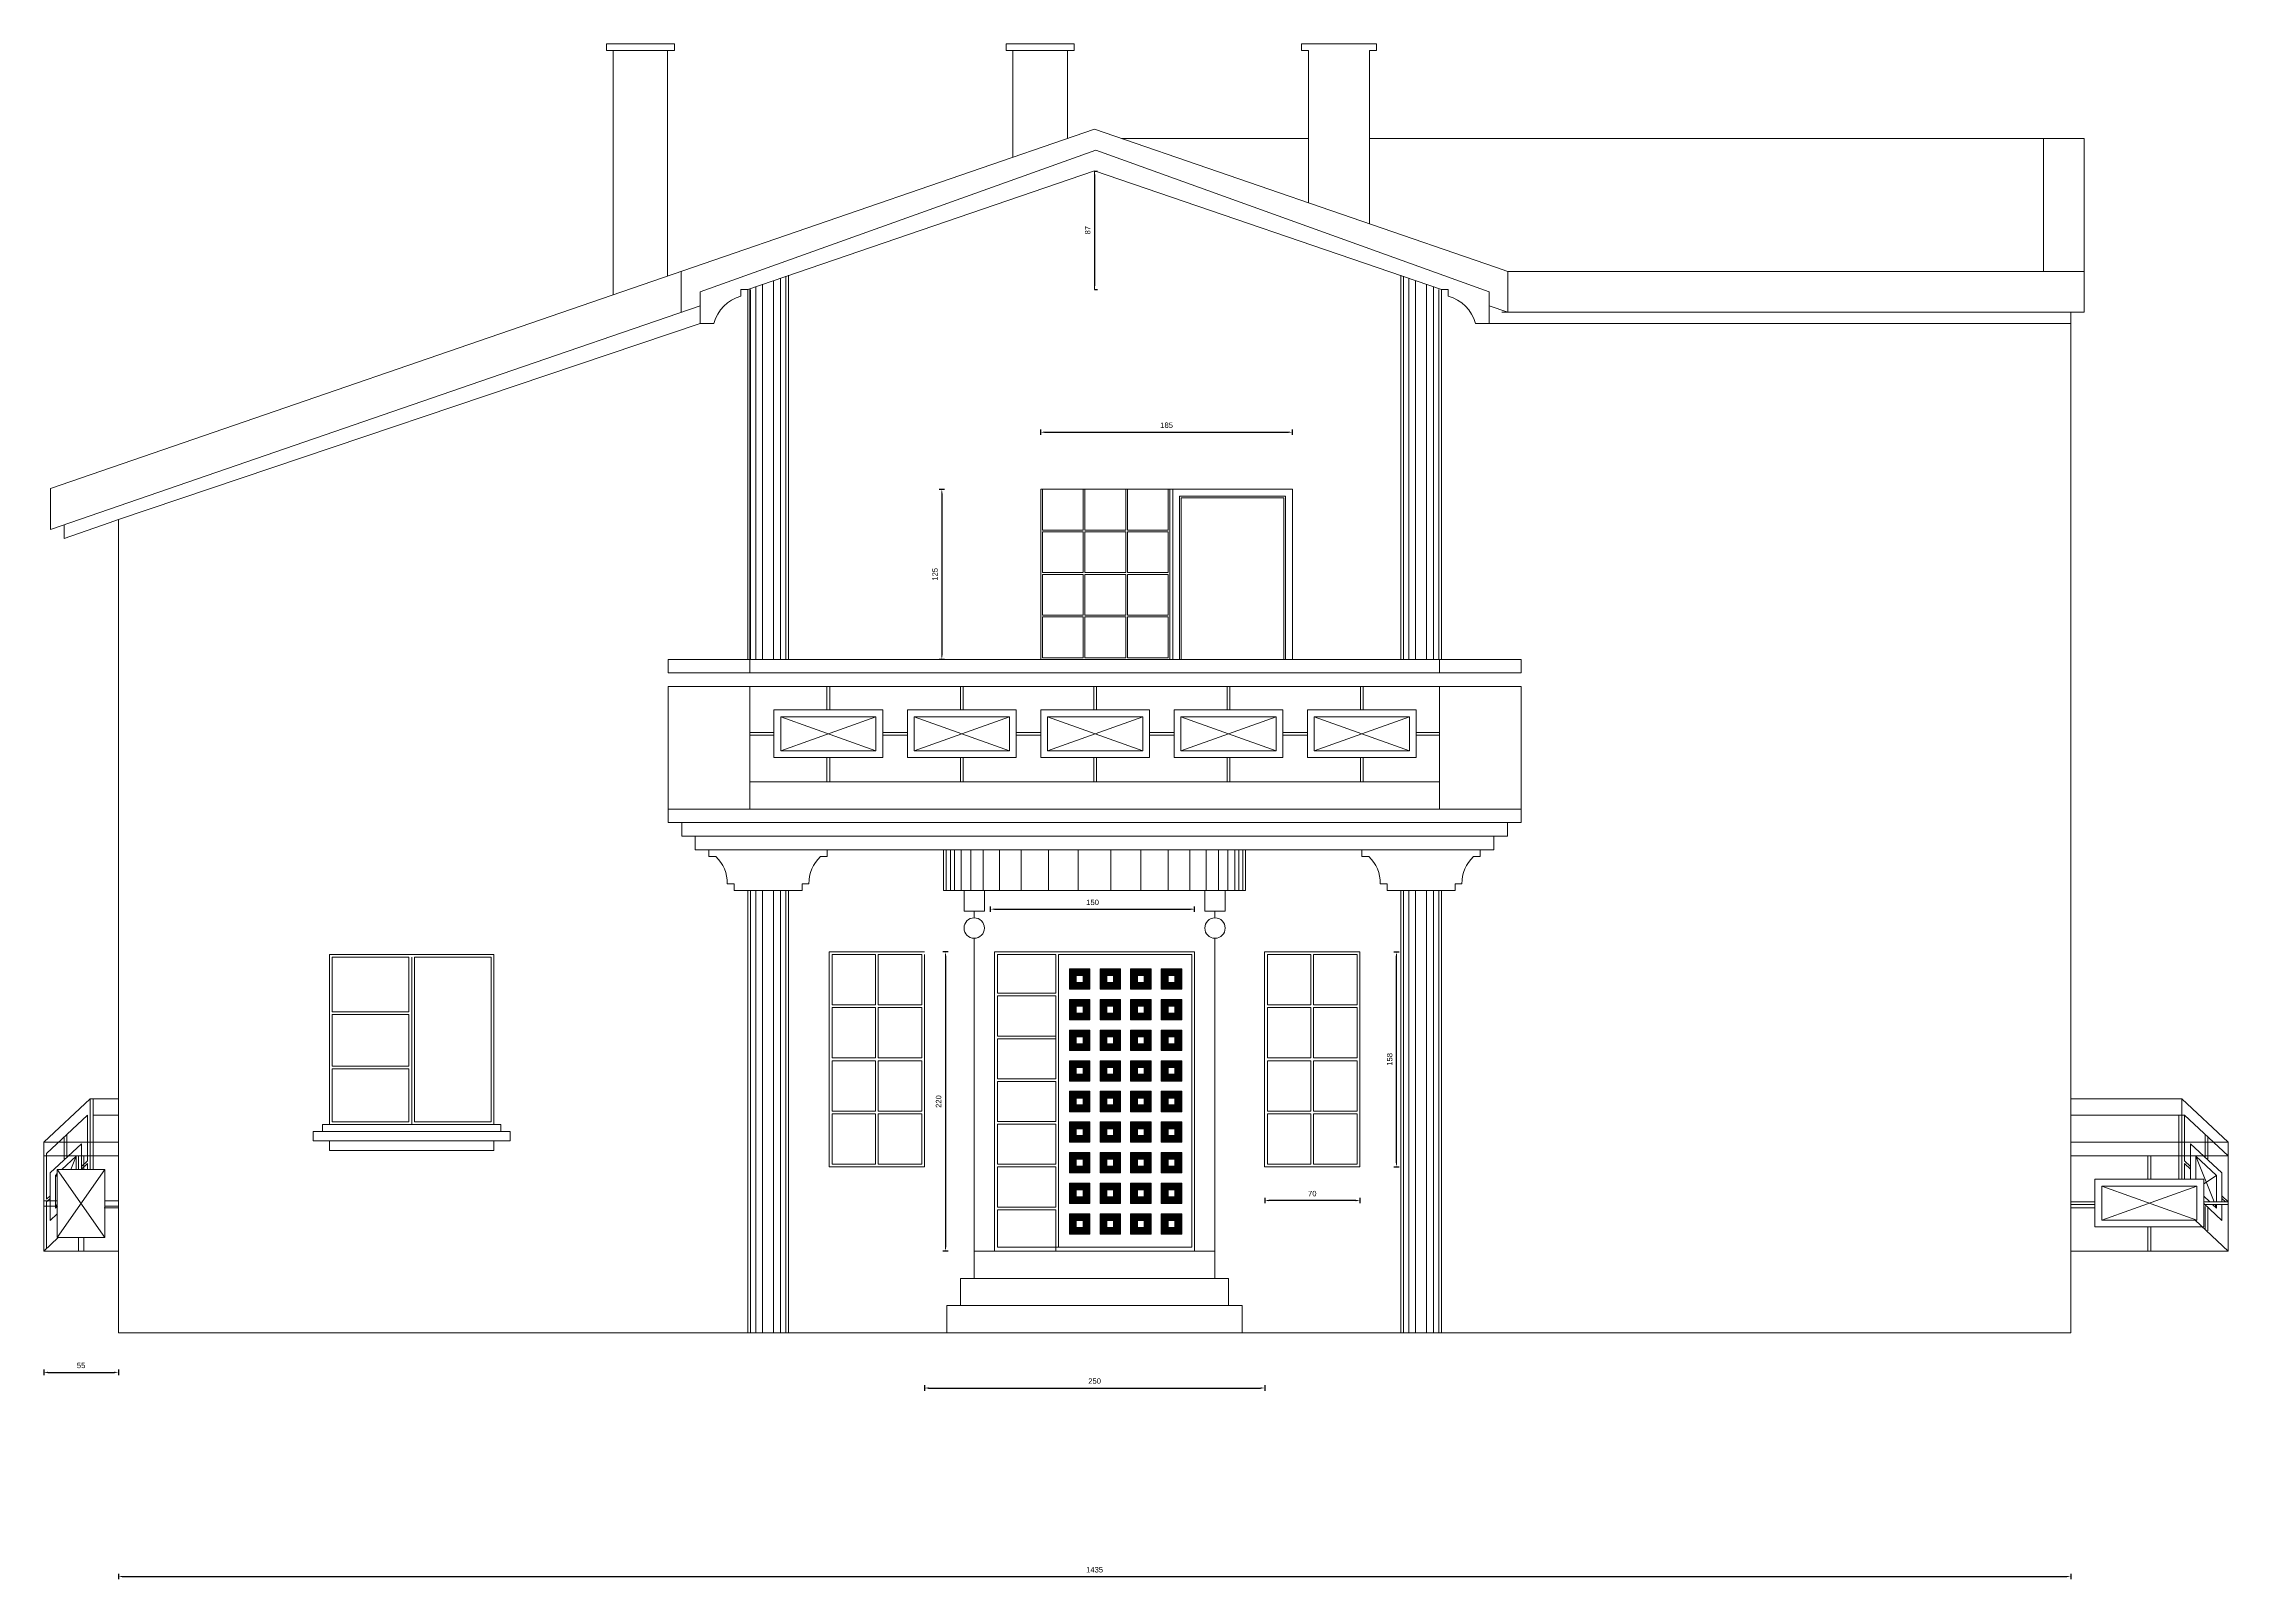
# Model space of a CAD drawing. Header units: millimetres. Extents: x 2100 to 32787, y 24082 to 35493.
# Drawn here: x 8966 to 10572, y 24370 to 25499 of the extents above; entities that cross this region are included whole.
import ezdxf

# ---------------------------------------------------------------- set-up
doc = ezdxf.new("R2010")
doc.units = ezdxf.units.MM
doc.linetypes.add('HIDDEN2', pattern=[4.7625, 3.175, -1.5875])
doc.layers.get('Defpoints').update_dxf_attribs({"color": 231, "linetype": 'HIDDEN2'})
doc.layers.add('TARAMA', color=130, linetype='Continuous')
doc.layers.add('ÖLÇÜ', color=181, linetype='Continuous')
doc.styles.get("Standard").update_dxf_attribs({"font": 'arial.ttf'})
doc.dimstyles.new('ISO-25', dxfattribs={"dimtxt": 4, "dimasz": 3, "dimexe": 2, "dimexo": 0.625, "dimgap": 3, "dimtad": 1, "dimtxsty": 'Standard', "dimcen": 2.5, "dimadec": 0, "dimazin": 0, "dimtfac": 1, "dimtix": 1, "dimtmove": 0, "dimatfit": 0, "dimfxl": 2, "dimfxlon": 1, "dimarcsym": 0})

# ---------------------------------------------------------------- blocks, each defined once
blk = doc.blocks.new('*D2634')
at = {"layer": 'Defpoints', "color": 0, "lineweight": 70, "ltscale": 0.25, "transparency": 16777216}
for p in [(9812, 24862.5), (9662, 24831.1), (9812, 24831.1)]:
    blk.add_point(p, dxfattribs=at)
at = {"layer": 'ÖLÇÜ', "color": 0, "lineweight": -2, "ltscale": 0.25, "transparency": 16777216}
for p, q in [((9662, 24860.5), (9662, 24864.5)), ((9665, 24862.5), (9809, 24862.5)), ((9812, 24860.5), (9812, 24864.5))]:
    blk.add_line(p, q, dxfattribs=at)
at = {"layer": 'ÖLÇÜ', "color": 0, "lineweight": 70, "ltscale": 0.25, "transparency": 16777216}
for points in [[(9665, 24863), (9665, 24862), (9662, 24862.5)], [(9809, 24863), (9809, 24862), (9812, 24862.5)]]:
    blk.add_solid(points, dxfattribs=at)
at = {"layer": 'ÖLÇÜ', "color": 0, "lineweight": 5, "ltscale": 0.25, "transparency": 16777216, "insert": (9737, 24867.5), "char_height": 4, "attachment_point": 5}
blk.add_mtext('150', dxfattribs=at)
blk = doc.blocks.new('*D2635')
at = {"layer": 'Defpoints', "color": 0, "lineweight": 70, "ltscale": 0.25, "transparency": 16777216}
for p in [(9662, 24831.1), (9628.9, 24611.1), (9665, 24611.1)]:
    blk.add_point(p, dxfattribs=at)
at = {"layer": 'ÖLÇÜ', "color": 0, "lineweight": -2, "ltscale": 0.25, "transparency": 16777216}
for p, q in [((9630.9, 24831.1), (9626.9, 24831.1)), ((9628.9, 24828.1), (9628.9, 24614.1)), ((9630.9, 24611.1), (9626.9, 24611.1))]:
    blk.add_line(p, q, dxfattribs=at)
at = {"layer": 'ÖLÇÜ', "color": 0, "lineweight": 70, "ltscale": 0.25, "transparency": 16777216}
for points in [[(9628.4, 24828.1), (9629.4, 24828.1), (9628.9, 24831.1)], [(9628.4, 24614.1), (9629.4, 24614.1), (9628.9, 24611.1)]]:
    blk.add_solid(points, dxfattribs=at)
at = {"layer": 'ÖLÇÜ', "color": 0, "lineweight": 5, "ltscale": 0.25, "transparency": 16777216, "insert": (9623.8, 24721.1), "char_height": 4, "attachment_point": 5, "rotation": 90}
blk.add_mtext('220', dxfattribs=at)
blk = doc.blocks.new('*U2608')
at = {"lineweight": 5, "ltscale": 0.25}
for points in [[(-7.5, -7.5), (7.5, -7.5), (7.5, 7.5), (-7.5, 7.5)], [(-2.5, -2.5), (2.5, -2.5), (2.5, 2.5), (-2.5, 2.5)]]:
    blk.add_lwpolyline(points, close=True, dxfattribs=at)
blk = doc.blocks.new('*U2610')
at = {"color": 0, "linetype": 'ByBlock', "lineweight": -2, "transparency": 16777216}
for p in [(0, 180), (22.5, 180), (45, 180), (67.5, 180), (0, 157.5), (22.5, 157.5), (45, 157.5), (67.5, 157.5), (0, 135), (22.5, 135), (45, 135), (67.5, 135), (0, 112.5), (22.5, 112.5), (45, 112.5), (67.5, 112.5), (0, 90), (22.5, 90), (45, 90), (67.5, 90), (0, 67.5), (22.5, 67.5), (45, 67.5), (67.5, 67.5), (0, 45), (22.5, 45), (45, 45), (67.5, 45), (0, 22.5), (22.5, 22.5), (45, 22.5), (67.5, 22.5), (0, 0), (22.5, 0), (45, 0), (67.5, 0)]:
    blk.add_blockref('*U2608', p, dxfattribs=at)
blk = doc.blocks.new('*U2611')
at = {"lineweight": 5, "ltscale": 0.25}
blk.add_lwpolyline([(-16, -18.5), (16, -18.5), (16, 18.5), (-16, 18.5)], close=True, dxfattribs=at)
blk = doc.blocks.new('*U2612')
at = {"color": 0, "linetype": 'ByBlock', "lineweight": -2, "transparency": 16777216}
for p in [(0, 117), (34, 117), (0, 78), (34, 78), (0, 39), (34, 39), (0, 0), (34, 0)]:
    blk.add_blockref('*U2611', p, dxfattribs=at)
blk = doc.blocks.new('*D2639')
at = {"layer": 'Defpoints', "color": 0, "lineweight": 70, "ltscale": 0.25, "transparency": 16777216}
for p in [(9933.5, 24831.1), (9960.4, 24831.1), (9933.5, 24673.1)]:
    blk.add_point(p, dxfattribs=at)
at = {"layer": 'ÖLÇÜ', "color": 0, "lineweight": -2, "ltscale": 0.25, "transparency": 16777216}
for p, q in [((9958.4, 24831.1), (9962.4, 24831.1)), ((9960.4, 24676.1), (9960.4, 24828.1)), ((9958.4, 24673.1), (9962.4, 24673.1))]:
    blk.add_line(p, q, dxfattribs=at)
at = {"layer": 'ÖLÇÜ', "color": 0, "lineweight": 70, "ltscale": 0.25, "transparency": 16777216}
for points in [[(9959.9, 24828.1), (9960.9, 24828.1), (9960.4, 24831.1)], [(9959.9, 24676.1), (9960.9, 24676.1), (9960.4, 24673.1)]]:
    blk.add_solid(points, dxfattribs=at)
at = {"layer": 'ÖLÇÜ', "color": 0, "lineweight": 5, "ltscale": 0.25, "transparency": 16777216, "insert": (9955.4, 24752.1), "char_height": 4, "attachment_point": 5, "rotation": 90}
blk.add_mtext('158', dxfattribs=at)
blk = doc.blocks.new('*D2640')
at = {"layer": 'Defpoints', "color": 0, "lineweight": 70, "ltscale": 0.25, "transparency": 16777216}
for p in [(9863.5, 24673.1), (9933.5, 24673.1), (9863.5, 24648.3)]:
    blk.add_point(p, dxfattribs=at)
at = {"layer": 'ÖLÇÜ', "color": 0, "lineweight": -2, "ltscale": 0.25, "transparency": 16777216}
for p, q in [((9863.5, 24650.3), (9863.5, 24646.3)), ((9933.5, 24650.3), (9933.5, 24646.3)), ((9930.5, 24648.3), (9866.5, 24648.3))]:
    blk.add_line(p, q, dxfattribs=at)
at = {"layer": 'ÖLÇÜ', "color": 0, "lineweight": 70, "ltscale": 0.25, "transparency": 16777216}
for points in [[(9866.5, 24648.8), (9866.5, 24647.8), (9863.5, 24648.3)], [(9930.5, 24648.8), (9930.5, 24647.8), (9933.5, 24648.3)]]:
    blk.add_solid(points, dxfattribs=at)
at = {"layer": 'ÖLÇÜ', "color": 0, "lineweight": 5, "ltscale": 0.25, "transparency": 16777216, "insert": (9898.5, 24653.4), "char_height": 4, "attachment_point": 5}
blk.add_mtext('70', dxfattribs=at)
blk = doc.blocks.new('*U2613')
at = {"lineweight": 5, "ltscale": 0.25}
blk.add_lwpolyline([(-16, -18.5), (16, -18.5), (16, 18.5), (-16, 18.5)], close=True, dxfattribs=at)
blk = doc.blocks.new('*U2614')
at = {"color": 0, "linetype": 'ByBlock', "lineweight": -2, "transparency": 16777216}
for p in [(0, 117), (34, 117), (0, 78), (34, 78), (0, 39), (34, 39), (0, 0), (34, 0)]:
    blk.add_blockref('*U2613', p, dxfattribs=at)
blk = doc.blocks.new('*D2641')
at = {"layer": 'Defpoints', "color": 0, "lineweight": 70, "ltscale": 0.25, "transparency": 16777216}
for p in [(9613.5, 24673.1), (9863.5, 24673.1), (9863.5, 24510.5)]:
    blk.add_point(p, dxfattribs=at)
at = {"layer": 'ÖLÇÜ', "color": 0, "lineweight": -2, "ltscale": 0.25, "transparency": 16777216}
for p, q in [((9613.5, 24512.5), (9613.5, 24508.5)), ((9616.5, 24510.5), (9860.5, 24510.5)), ((9863.5, 24512.5), (9863.5, 24508.5))]:
    blk.add_line(p, q, dxfattribs=at)
at = {"layer": 'ÖLÇÜ', "color": 0, "lineweight": 70, "ltscale": 0.25, "transparency": 16777216}
for points in [[(9616.5, 24511), (9616.5, 24510), (9613.5, 24510.5)], [(9860.5, 24511), (9860.5, 24510), (9863.5, 24510.5)]]:
    blk.add_solid(points, dxfattribs=at)
at = {"layer": 'ÖLÇÜ', "color": 0, "lineweight": 5, "ltscale": 0.25, "transparency": 16777216, "insert": (9738.5, 24515.6), "char_height": 4, "attachment_point": 5}
blk.add_mtext('250', dxfattribs=at)
blk = doc.blocks.new('*U2615')
at = {"lineweight": 5, "ltscale": 0.25}
for p, q in [((7.9, 17.8), (7.9, 35)), ((9.9, 17.8), (9.9, 35)), ((-31.1, 1.3), (-48.9, 1.3)), ((-26.1, 12.8), (43.9, -12.2)), ((43.9, 12.8), (-26.1, -12.2)), ((-31.1, -0.7), (-48.9, -0.7)), ((7.9, -17.2), (7.9, -35)), ((9.9, -17.2), (9.9, -35))]:
    blk.add_line(p, q, dxfattribs=at)
for points in [[(-31.1, -17.2), (48.9, -17.2), (48.9, 17.8), (-31.1, 17.8)], [(-26.1, -12.2), (43.9, -12.2), (43.9, 12.8), (-26.1, 12.8)]]:
    blk.add_lwpolyline(points, close=True, dxfattribs=at)
blk = doc.blocks.new('*U2616')
at = {"color": 0, "linetype": 'ByBlock', "lineweight": -2, "transparency": 16777216}
for p in [(0, 0), (98.1, 0), (196.1, 0), (294.2, 0), (392.2, 0)]:
    blk.add_blockref('*U2615', p, dxfattribs=at)
blk = doc.blocks.new('*D2636')
at = {"layer": 'Defpoints', "color": 0, "lineweight": 70, "ltscale": 0.25, "transparency": 16777216}
for p in [(9883.9, 25213.1), (9698.9, 25171.1), (9883.9, 25171.1)]:
    blk.add_point(p, dxfattribs=at)
at = {"layer": 'ÖLÇÜ', "color": 0, "lineweight": -2, "ltscale": 0.25, "transparency": 16777216}
for p, q in [((9698.9, 25211.1), (9698.9, 25215.1)), ((9701.9, 25213.1), (9880.9, 25213.1)), ((9883.9, 25211.1), (9883.9, 25215.1))]:
    blk.add_line(p, q, dxfattribs=at)
at = {"layer": 'ÖLÇÜ', "color": 0, "lineweight": 70, "ltscale": 0.25, "transparency": 16777216}
for points in [[(9701.9, 25213.6), (9701.9, 25212.6), (9698.9, 25213.1)], [(9880.9, 25213.6), (9880.9, 25212.6), (9883.9, 25213.1)]]:
    blk.add_solid(points, dxfattribs=at)
at = {"layer": 'ÖLÇÜ', "color": 0, "lineweight": 5, "ltscale": 0.25, "transparency": 16777216, "insert": (9791.4, 25218.2), "char_height": 4, "attachment_point": 5}
blk.add_mtext('185', dxfattribs=at)
blk = doc.blocks.new('*D2637')
at = {"layer": 'Defpoints', "color": 0, "lineweight": 70, "ltscale": 0.25, "transparency": 16777216}
for p in [(9698.9, 25171.1), (9626.2, 25046.1), (9698.9, 25046.1)]:
    blk.add_point(p, dxfattribs=at)
at = {"layer": 'ÖLÇÜ', "color": 0, "lineweight": -2, "ltscale": 0.25, "transparency": 16777216}
for p, q in [((9628.2, 25171.1), (9624.2, 25171.1)), ((9626.2, 25168.1), (9626.2, 25049.1)), ((9628.2, 25046.1), (9624.2, 25046.1))]:
    blk.add_line(p, q, dxfattribs=at)
at = {"layer": 'ÖLÇÜ', "color": 0, "lineweight": 70, "ltscale": 0.25, "transparency": 16777216}
for points in [[(9625.7, 25168.1), (9626.7, 25168.1), (9626.2, 25171.1)], [(9625.7, 25049.1), (9626.7, 25049.1), (9626.2, 25046.1)]]:
    blk.add_solid(points, dxfattribs=at)
at = {"layer": 'ÖLÇÜ', "color": 0, "lineweight": 5, "ltscale": 0.25, "transparency": 16777216, "insert": (9621.2, 25108.6), "char_height": 4, "attachment_point": 5, "rotation": 90}
blk.add_mtext('125', dxfattribs=at)
blk = doc.blocks.new('*U2617')
at = {"lineweight": 5, "ltscale": 0.25}
blk.add_lwpolyline([(-15, -15), (15, -15), (15, 15), (-15, 15)], close=True, dxfattribs=at)
blk = doc.blocks.new('*U2618')
at = {"color": 0, "linetype": 'ByBlock', "lineweight": -2, "transparency": 16777216}
for p in [(0, 93.75), (31.25, 93.75), (62.5, 93.75), (0, 62.5), (31.25, 62.5), (62.5, 62.5), (0, 31.25), (31.25, 31.25), (62.5, 31.25), (0, 0), (31.25, 0), (62.5, 0)]:
    blk.add_blockref('*U2617', p, dxfattribs=at)
blk = doc.blocks.new('*D2638')
at = {"layer": 'Defpoints', "color": 0, "lineweight": 70, "ltscale": 0.25, "transparency": 16777216}
for p in [(9738.5, 25405.1), (9738.5, 25318.1), (9738.5, 25318.1)]:
    blk.add_point(p, dxfattribs=at)
at = {"layer": 'ÖLÇÜ', "color": 0, "lineweight": -2, "ltscale": 0.25, "transparency": 16777216}
for p, q in [((9738.5, 25405.1), (9740.5, 25405.1)), ((9738.5, 25402.1), (9738.5, 25321.1)), ((9738.5, 25318.1), (9740.5, 25318.1))]:
    blk.add_line(p, q, dxfattribs=at)
at = {"layer": 'ÖLÇÜ', "color": 0, "lineweight": 70, "ltscale": 0.25, "transparency": 16777216}
for points in [[(9738, 25402.1), (9739, 25402.1), (9738.5, 25405.1)], [(9738, 25321.1), (9739, 25321.1), (9738.5, 25318.1)]]:
    blk.add_solid(points, dxfattribs=at)
at = {"layer": 'ÖLÇÜ', "color": 0, "lineweight": 5, "ltscale": 0.25, "transparency": 16777216, "insert": (9733.4, 25361.6), "char_height": 4, "attachment_point": 5, "rotation": 90}
blk.add_mtext('87', dxfattribs=at)
blk = doc.blocks.new('*D2621')
at = {"layer": 'Defpoints', "color": 0, "lineweight": 70, "ltscale": 0.25, "transparency": 16777216}
for p in [(8966, 24611.1), (9021, 24611.1), (9021, 24522)]:
    blk.add_point(p, dxfattribs=at)
at = {"layer": 'ÖLÇÜ', "color": 0, "lineweight": -2, "ltscale": 0.25, "transparency": 16777216}
for p, q in [((8966, 24524), (8966, 24520)), ((8969, 24522), (9018, 24522)), ((9021, 24524), (9021, 24520))]:
    blk.add_line(p, q, dxfattribs=at)
at = {"layer": 'ÖLÇÜ', "color": 0, "lineweight": 70, "ltscale": 0.25, "transparency": 16777216}
for points in [[(8969, 24522.5), (8969, 24521.5), (8966, 24522)], [(9018, 24522.5), (9018, 24521.5), (9021, 24522)]]:
    blk.add_solid(points, dxfattribs=at)
at = {"layer": 'ÖLÇÜ', "color": 0, "lineweight": 5, "ltscale": 0.25, "transparency": 16777216, "insert": (8993.5, 24527.1), "char_height": 4, "attachment_point": 5}
blk.add_mtext('55', dxfattribs=at)
blk = doc.blocks.new('*D2622')
at = {"layer": 'Defpoints', "color": 0, "lineweight": 70, "ltscale": 0.25, "transparency": 16777216}
for p in [(9021, 24551.1), (10456, 24551.1), (10456, 24371.9)]:
    blk.add_point(p, dxfattribs=at)
at = {"layer": 'ÖLÇÜ', "color": 0, "lineweight": -2, "ltscale": 0.25, "transparency": 16777216}
for p, q in [((9021, 24373.9), (9021, 24369.9)), ((9024, 24371.9), (10453, 24371.9)), ((10456, 24373.9), (10456, 24369.9))]:
    blk.add_line(p, q, dxfattribs=at)
at = {"layer": 'ÖLÇÜ', "color": 0, "lineweight": 70, "ltscale": 0.25, "transparency": 16777216}
for points in [[(9024, 24372.4), (9024, 24371.4), (9021, 24371.9)], [(10453, 24372.4), (10453, 24371.4), (10456, 24371.9)]]:
    blk.add_solid(points, dxfattribs=at)
at = {"layer": 'ÖLÇÜ', "color": 0, "lineweight": 5, "ltscale": 0.25, "transparency": 16777216, "insert": (9738.5, 24376.9), "char_height": 4, "attachment_point": 5}
blk.add_mtext('1435', dxfattribs=at)

msp = doc.modelspace()

# ---------------------------------------------------------------- hatches: boundary and pattern name
at = {"lineweight": 5, "ltscale": 0.25, "transparency": 33554687}
h = msp.add_hatch(color=0, dxfattribs=at)
h.dxf.hatch_style = 1
h.paths.add_polyline_path([(9779.986, 24818.618), (9764.986, 24818.618), (9764.986, 24803.618), (9779.986, 24803.618)])
h.paths.add_polyline_path([(9769.986, 24808.618), (9769.986, 24813.618), (9774.986, 24813.618), (9774.986, 24808.618)], flags=16)
h = msp.add_hatch(color=0, dxfattribs=at)
h.dxf.hatch_style = 1
h.paths.add_polyline_path([(9802.486, 24818.618), (9787.486, 24818.618), (9787.486, 24803.618), (9802.486, 24803.618)])
h.paths.add_polyline_path([(9792.486, 24808.618), (9792.486, 24813.618), (9797.486, 24813.618), (9797.486, 24808.618)], flags=16)
h = msp.add_hatch(color=0, dxfattribs=at)
h.dxf.hatch_style = 1
h.paths.add_polyline_path([(9734.986, 24796.118), (9719.986, 24796.118), (9719.986, 24781.118), (9734.986, 24781.118)])
h.paths.add_polyline_path([(9729.986, 24786.118), (9724.986, 24786.118), (9724.986, 24791.118), (9729.986, 24791.118)], flags=16)
h = msp.add_hatch(color=0, dxfattribs=at)
h.dxf.hatch_style = 1
h.paths.add_polyline_path([(9757.486, 24796.118), (9742.486, 24796.118), (9742.486, 24781.118), (9757.486, 24781.118)])
h.paths.add_polyline_path([(9747.486, 24786.118), (9747.486, 24791.118), (9752.486, 24791.118), (9752.486, 24786.118)], flags=16)
h = msp.add_hatch(color=0, dxfattribs=at)
h.dxf.hatch_style = 1
h.paths.add_polyline_path([(9779.986, 24796.118), (9764.986, 24796.118), (9764.986, 24781.118), (9779.986, 24781.118)])
h.paths.add_polyline_path([(9769.986, 24786.118), (9769.986, 24791.118), (9774.986, 24791.118), (9774.986, 24786.118)], flags=16)
h = msp.add_hatch(color=0, dxfattribs=at)
h.dxf.hatch_style = 1
h.paths.add_polyline_path([(9802.486, 24796.118), (9787.486, 24796.118), (9787.486, 24781.118), (9802.486, 24781.118)])
h.paths.add_polyline_path([(9792.486, 24786.118), (9792.486, 24791.118), (9797.486, 24791.118), (9797.486, 24786.118)], flags=16)
h = msp.add_hatch(color=0, dxfattribs=at)
h.dxf.hatch_style = 1
h.paths.add_polyline_path([(9734.986, 24773.618), (9719.986, 24773.618), (9719.986, 24758.618), (9734.986, 24758.618)])
h.paths.add_polyline_path([(9729.986, 24763.618), (9724.986, 24763.618), (9724.986, 24768.618), (9729.986, 24768.618)], flags=16)
h = msp.add_hatch(color=0, dxfattribs=at)
h.dxf.hatch_style = 1
h.paths.add_polyline_path([(9757.486, 24773.618), (9742.486, 24773.618), (9742.486, 24758.618), (9757.486, 24758.618)])
h.paths.add_polyline_path([(9747.486, 24763.618), (9747.486, 24768.618), (9752.486, 24768.618), (9752.486, 24763.618)], flags=16)
h = msp.add_hatch(color=0, dxfattribs=at)
h.dxf.hatch_style = 1
h.paths.add_polyline_path([(9779.986, 24773.618), (9764.986, 24773.618), (9764.986, 24758.618), (9779.986, 24758.618)])
h.paths.add_polyline_path([(9774.986, 24763.618), (9769.986, 24763.618), (9769.986, 24768.618), (9774.986, 24768.618)], flags=16)
h = msp.add_hatch(color=0, dxfattribs=at)
h.dxf.hatch_style = 1
h.paths.add_polyline_path([(9802.486, 24773.618), (9787.486, 24773.618), (9787.486, 24758.618), (9802.486, 24758.618)])
h.paths.add_polyline_path([(9792.486, 24763.618), (9792.486, 24768.618), (9797.486, 24768.618), (9797.486, 24763.618)], flags=16)
h = msp.add_hatch(color=0, dxfattribs=at)
h.dxf.hatch_style = 1
h.paths.add_polyline_path([(9734.986, 24751.118), (9719.986, 24751.118), (9719.986, 24736.118), (9734.986, 24736.118)])
h.paths.add_polyline_path([(9729.986, 24741.118), (9724.986, 24741.118), (9724.986, 24746.118), (9729.986, 24746.118)], flags=16)
h = msp.add_hatch(color=0, dxfattribs=at)
h.dxf.hatch_style = 1
h.paths.add_polyline_path([(9757.486, 24751.118), (9742.486, 24751.118), (9742.486, 24736.118), (9757.486, 24736.118)])
h.paths.add_polyline_path([(9747.486, 24741.118), (9747.486, 24746.118), (9752.486, 24746.118), (9752.486, 24741.118)], flags=16)
h = msp.add_hatch(color=0, dxfattribs=at)
h.dxf.hatch_style = 1
h.paths.add_polyline_path([(9779.986, 24751.118), (9764.986, 24751.118), (9764.986, 24736.118), (9779.986, 24736.118)])
h.paths.add_polyline_path([(9769.986, 24741.118), (9769.986, 24746.118), (9774.986, 24746.118), (9774.986, 24741.118)], flags=16)
h = msp.add_hatch(color=0, dxfattribs=at)
h.dxf.hatch_style = 1
h.paths.add_polyline_path([(9802.486, 24751.118), (9787.486, 24751.118), (9787.486, 24736.118), (9802.486, 24736.118)])
h.paths.add_polyline_path([(9792.486, 24741.118), (9792.486, 24746.118), (9797.486, 24746.118), (9797.486, 24741.118)], flags=16)
h = msp.add_hatch(color=0, dxfattribs=at)
h.dxf.hatch_style = 1
h.paths.add_polyline_path([(9734.986, 24728.618), (9719.986, 24728.618), (9719.986, 24713.618), (9734.986, 24713.618)])
h.paths.add_polyline_path([(9729.986, 24718.618), (9724.986, 24718.618), (9724.986, 24723.618), (9729.986, 24723.618)], flags=16)
h = msp.add_hatch(color=0, dxfattribs=at)
h.dxf.hatch_style = 1
h.paths.add_polyline_path([(9757.486, 24728.618), (9742.486, 24728.618), (9742.486, 24713.618), (9757.486, 24713.618)])
h.paths.add_polyline_path([(9747.486, 24718.618), (9747.486, 24723.618), (9752.486, 24723.618), (9752.486, 24718.618)], flags=16)
h = msp.add_hatch(color=0, dxfattribs=at)
h.dxf.hatch_style = 1
h.paths.add_polyline_path([(9779.986, 24728.618), (9764.986, 24728.618), (9764.986, 24713.618), (9779.986, 24713.618)])
h.paths.add_polyline_path([(9769.986, 24718.618), (9769.986, 24723.618), (9774.986, 24723.618), (9774.986, 24718.618)], flags=16)
h = msp.add_hatch(color=0, dxfattribs=at)
h.dxf.hatch_style = 1
h.paths.add_polyline_path([(9802.486, 24728.618), (9787.486, 24728.618), (9787.486, 24713.618), (9802.486, 24713.618)])
h.paths.add_polyline_path([(9792.486, 24718.618), (9792.486, 24723.618), (9797.486, 24723.618), (9797.486, 24718.618)], flags=16)
h = msp.add_hatch(color=0, dxfattribs=at)
h.dxf.hatch_style = 1
h.paths.add_polyline_path([(9734.986, 24706.118), (9719.986, 24706.118), (9719.986, 24691.118), (9734.986, 24691.118)])
h.paths.add_polyline_path([(9729.986, 24696.118), (9724.986, 24696.118), (9724.986, 24701.118), (9729.986, 24701.118)], flags=16)
h = msp.add_hatch(color=0, dxfattribs=at)
h.dxf.hatch_style = 1
h.paths.add_polyline_path([(9757.486, 24706.118), (9742.486, 24706.118), (9742.486, 24691.118), (9757.486, 24691.118)])
h.paths.add_polyline_path([(9747.486, 24696.118), (9747.486, 24701.118), (9752.486, 24701.118), (9752.486, 24696.118)], flags=16)
h = msp.add_hatch(color=0, dxfattribs=at)
h.dxf.hatch_style = 1
h.paths.add_polyline_path([(9779.986, 24706.118), (9764.986, 24706.118), (9764.986, 24691.118), (9779.986, 24691.118)])
h.paths.add_polyline_path([(9774.986, 24696.118), (9769.986, 24696.118), (9769.986, 24701.118), (9774.986, 24701.118)], flags=16)
h = msp.add_hatch(color=0, dxfattribs=at)
h.dxf.hatch_style = 1
h.paths.add_polyline_path([(9802.486, 24706.118), (9787.486, 24706.118), (9787.486, 24691.118), (9802.486, 24691.118)])
h.paths.add_polyline_path([(9792.486, 24696.118), (9792.486, 24701.118), (9797.486, 24701.118), (9797.486, 24696.118)], flags=16)
h = msp.add_hatch(color=0, dxfattribs=at)
h.dxf.hatch_style = 1
h.paths.add_polyline_path([(9734.986, 24683.618), (9719.986, 24683.618), (9719.986, 24668.618), (9734.986, 24668.618)])
h.paths.add_polyline_path([(9724.986, 24673.618), (9724.986, 24678.618), (9729.986, 24678.618), (9729.986, 24673.618)], flags=16)
h = msp.add_hatch(color=0, dxfattribs=at)
h.dxf.hatch_style = 1
h.paths.add_polyline_path([(9757.486, 24683.618), (9742.486, 24683.618), (9742.486, 24668.618), (9757.486, 24668.618)])
h.paths.add_polyline_path([(9747.486, 24673.618), (9747.486, 24678.618), (9752.486, 24678.618), (9752.486, 24673.618)], flags=16)
h = msp.add_hatch(color=0, dxfattribs=at)
h.dxf.hatch_style = 1
h.paths.add_polyline_path([(9779.986, 24683.618), (9764.986, 24683.618), (9764.986, 24668.618), (9779.986, 24668.618)])
h.paths.add_polyline_path([(9769.986, 24673.618), (9769.986, 24678.618), (9774.986, 24678.618), (9774.986, 24673.618)], flags=16)
h = msp.add_hatch(color=0, dxfattribs=at)
h.dxf.hatch_style = 1
h.paths.add_polyline_path([(9802.486, 24683.618), (9787.486, 24683.618), (9787.486, 24668.618), (9802.486, 24668.618)])
h.paths.add_polyline_path([(9792.486, 24673.618), (9792.486, 24678.618), (9797.486, 24678.618), (9797.486, 24673.618)], flags=16)
h = msp.add_hatch(color=0, dxfattribs=at)
h.dxf.hatch_style = 1
h.paths.add_polyline_path([(9734.986, 24661.118), (9719.986, 24661.118), (9719.986, 24646.118), (9734.986, 24646.118)])
h.paths.add_polyline_path([(9729.986, 24651.118), (9724.986, 24651.118), (9724.986, 24656.118), (9729.986, 24656.118)], flags=16)
h = msp.add_hatch(color=0, dxfattribs=at)
h.dxf.hatch_style = 1
h.paths.add_polyline_path([(9757.486, 24661.118), (9742.486, 24661.118), (9742.486, 24646.118), (9757.486, 24646.118)])
h.paths.add_polyline_path([(9747.486, 24651.118), (9747.486, 24656.118), (9752.486, 24656.118), (9752.486, 24651.118)], flags=16)
h = msp.add_hatch(color=0, dxfattribs=at)
h.dxf.hatch_style = 1
h.paths.add_polyline_path([(9779.986, 24661.118), (9764.986, 24661.118), (9764.986, 24646.118), (9779.986, 24646.118)])
h.paths.add_polyline_path([(9774.986, 24651.118), (9769.986, 24651.118), (9769.986, 24656.118), (9774.986, 24656.118)], flags=16)
h = msp.add_hatch(color=0, dxfattribs=at)
h.dxf.hatch_style = 1
h.paths.add_polyline_path([(9802.486, 24661.118), (9787.486, 24661.118), (9787.486, 24646.118), (9802.486, 24646.118)])
h.paths.add_polyline_path([(9792.486, 24651.118), (9792.486, 24656.118), (9797.486, 24656.118), (9797.486, 24651.118)], flags=16)
h = msp.add_hatch(color=0, dxfattribs=at)
h.dxf.hatch_style = 1
h.paths.add_polyline_path([(9734.986, 24638.618), (9719.986, 24638.618), (9719.986, 24623.618), (9734.986, 24623.618)])
h.paths.add_polyline_path([(9724.986, 24628.618), (9724.986, 24633.618), (9729.986, 24633.618), (9729.986, 24628.618)], flags=16)
h = msp.add_hatch(color=0, dxfattribs=at)
h.dxf.hatch_style = 1
h.paths.add_polyline_path([(9757.486, 24638.618), (9742.486, 24638.618), (9742.486, 24623.618), (9757.486, 24623.618)])
h.paths.add_polyline_path([(9747.486, 24628.618), (9747.486, 24633.618), (9752.486, 24633.618), (9752.486, 24628.618)], flags=16)
h = msp.add_hatch(color=0, dxfattribs=at)
h.dxf.hatch_style = 1
h.paths.add_polyline_path([(9779.986, 24638.618), (9764.986, 24638.618), (9764.986, 24623.618), (9779.986, 24623.618)])
h.paths.add_polyline_path([(9769.986, 24628.618), (9769.986, 24633.618), (9774.986, 24633.618), (9774.986, 24628.618)], flags=16)
h = msp.add_hatch(color=0, dxfattribs=at)
h.dxf.hatch_style = 1
h.paths.add_polyline_path([(9802.486, 24638.618), (9787.486, 24638.618), (9787.486, 24623.618), (9802.486, 24623.618)])
h.paths.add_polyline_path([(9792.486, 24628.618), (9792.486, 24633.618), (9797.486, 24633.618), (9797.486, 24628.618)], flags=16)
at = {"layer": 'TARAMA', "lineweight": 5, "ltscale": 0.25, "transparency": 33554687}
h = msp.add_hatch(color=0, dxfattribs=at)
h.dxf.hatch_style = 1
h.paths.add_polyline_path([(9734.986, 24818.618), (9719.986, 24818.618), (9719.986, 24803.618), (9734.986, 24803.618)])
h.paths.add_polyline_path([(9724.986, 24808.618), (9724.986, 24813.618), (9729.986, 24813.618), (9729.986, 24808.618)], flags=16)
h = msp.add_hatch(color=0, dxfattribs=at)
h.dxf.hatch_style = 1
h.paths.add_polyline_path([(9757.486, 24818.618), (9742.486, 24818.618), (9742.486, 24803.618), (9757.486, 24803.618)])
h.paths.add_polyline_path([(9747.486, 24808.618), (9747.486, 24813.618), (9752.486, 24813.618), (9752.486, 24808.618)], flags=16)

# ---------------------------------------------------------------- linework, layer by layer
at = {"lineweight": 5, "ltscale": 0.25}
for p, q in [((9429.638, 25498.696), (9379.638, 25498.696)), ((9379.638, 25498.696), (9379.638, 25493.696)), ((9379.638, 25493.696), (9384.638, 25493.696)), ((9384.638, 25493.696), (9384.638, 25431.298)), ((9384.638, 25493.696), (9424.638, 25493.696)), ((9424.638, 25431.298), (9424.638, 25493.696)), ((9424.638, 25493.696), (9429.638, 25493.696)), ((9429.638, 25493.696), (9429.638, 25498.696)), ((9678.486, 25498.696), (9673.486, 25498.696)), ((9673.486, 25498.696), (9673.486, 25493.696)), ((9673.486, 25493.696), (9678.486, 25493.696)), ((9718.486, 25498.696), (9678.486, 25498.696)), ((9678.486, 25493.696), (9678.486, 25415.261)), ((9678.486, 25493.696), (9718.486, 25493.696)), ((9723.486, 25498.696), (9718.486, 25498.696)), ((9718.486, 25435.921), (9718.486, 25493.696)), ((9718.486, 25493.696), (9723.486, 25493.696)), ((9723.486, 25493.696), (9723.486, 25498.696)), ((9940.61, 25498.696), (9890.61, 25498.696)), ((9890.61, 25498.696), (9890.61, 25493.696)), ((9890.61, 25493.696), (9895.61, 25493.696)), ((9895.61, 25493.696), (9895.61, 25381.819)), ((9945.61, 25498.696), (9940.61, 25498.696)), ((9940.61, 25366.324), (9940.61, 25493.696)), ((9940.61, 25493.696), (9945.61, 25493.696)), ((9945.61, 25493.696), (9945.61, 25498.696)), ((9384.638, 25431.298), (9384.638, 25314.081)), ((9424.638, 25331.298), (9424.638, 25431.298)), ((9443.746, 25334.434), (9738.486, 25435.921)), ((9718.486, 25435.921), (9718.486, 25429.035)), ((9718.488, 25429.035), (9718.486, 25429.035)), ((10033.227, 25334.434), (9738.486, 25435.921)), ((9895.61, 25429.035), (9758.485, 25429.035)), ((10465.986, 25429.035), (9940.61, 25429.035)), ((10435.986, 25429.035), (10435.986, 25331.298)), ((10465.986, 25331.298), (10465.986, 25429.035)), ((9448.486, 25316.176), (9739.486, 25420.519)), ((9738.486, 25405.118), (9483.486, 25318.118)), ((9738.486, 25318.118), (9738.486, 25405.118)), ((9738.486, 25405.118), (9993.486, 25318.118)), ((10028.486, 25316.176), (9739.486, 25420.519)), ((8970.986, 25171.65), (9443.746, 25334.434)), ((9424.638, 25331.298), (9424.638, 25327.855)), ((9434.638, 25331.298), (9434.638, 25301.298)), ((9502.486, 25318.118), (9502.486, 25324.66)), ((9507.486, 25318.118), (9507.486, 25326.381)), ((9511.486, 25318.118), (9511.486, 25327.759)), ((9513.486, 25318.118), (9513.486, 25328.447)), ((9963.486, 25316.838), (9963.486, 25328.447)), ((9965.486, 25318.118), (9965.486, 25327.759)), ((9969.486, 25318.118), (9969.486, 25326.381)), ((9974.486, 25318.118), (9974.486, 25324.66)), ((10042.334, 25331.298), (10033.227, 25334.434)), ((10042.334, 25331.298), (10042.334, 25301.298)), ((10042.334, 25331.298), (10455.986, 25331.298)), ((10455.986, 25331.298), (10465.986, 25331.298)), ((10465.986, 25331.298), (10465.986, 25301.298)), ((9448.486, 25306.176), (9448.486, 25316.176)), ((9483.486, 25318.118), (9478.486, 25318.118)), ((9478.486, 25318.118), (9478.486, 25313.118)), ((9483.486, 25046.118), (9483.486, 25318.118)), ((9484.956, 25046.118), (9484.956, 25318.118)), ((9485.486, 25046.118), (9485.486, 25318.118)), ((9489.486, 25318.118), (9489.486, 25320.184)), ((9489.486, 25046.118), (9489.486, 25318.118)), ((9494.486, 25318.118), (9494.486, 25321.905)), ((9494.486, 25046.118), (9494.486, 25318.118)), ((9502.486, 25318.118), (9502.486, 25046.118)), ((9507.486, 25318.118), (9507.486, 25046.118)), ((9511.486, 25318.118), (9511.486, 25046.118)), ((9513.486, 25318.118), (9513.486, 25046.118)), ((9963.486, 25318.118), (9963.486, 25046.118)), ((9965.486, 25318.118), (9965.486, 25046.118)), ((9969.486, 25318.118), (9969.486, 25046.118)), ((9974.486, 25318.118), (9974.486, 25046.118)), ((9982.486, 25318.118), (9982.486, 25321.905)), ((9982.486, 25046.118), (9982.486, 25318.118)), ((9987.486, 25318.118), (9987.486, 25320.184)), ((9987.486, 25046.118), (9987.486, 25318.118)), ((9991.486, 25046.118), (9991.486, 25318.118)), ((9993.486, 25046.118), (9993.486, 25318.118)), ((9993.486, 25318.118), (9998.486, 25318.118)), ((9998.486, 25318.118), (9998.486, 25313.118)), ((10028.486, 25306.176), (10028.486, 25316.176)), ((9020.986, 25148.866), (9448.486, 25293.118)), ((9448.486, 25306.066), (9294.383, 25253.004)), ((9448.486, 25293.118), (9448.486, 25306.176)), ((9458.486, 25293.118), (9448.486, 25293.118)), ((10018.486, 25293.118), (10028.486, 25293.118)), ((10028.486, 25293.118), (10028.486, 25306.176)), ((10028.486, 25306.066), (10042.334, 25301.298)), ((10028.486, 25293.118), (10455.986, 25293.118)), ((10455.986, 25301.298), (10037.763, 25301.298)), ((10455.986, 24551.118), (10455.986, 25301.298)), ((10465.986, 25301.298), (10455.986, 25301.298)), ((9294.383, 25253.004), (8970.986, 25141.65)), ((8970.986, 25141.65), (8970.986, 25171.65)), ((9698.873, 25171.118), (9795.873, 25171.118)), ((9698.873, 25171.118), (9698.873, 25046.118)), ((9793.873, 25171.118), (9793.873, 25046.118)), ((9014.079, 25146.488), (9020.986, 25148.866)), ((9020.986, 24551.118), (9020.986, 25148.866)), ((8980.986, 25135.093), (9014.079, 25146.488)), ((8980.986, 25145.093), (8980.986, 25135.093)), ((9802.123, 25052.368), (9802.123, 25046.118)), ((9877.623, 25052.368), (9877.623, 25046.118)), ((9424.956, 25046.118), (10052.017, 25046.118)), ((9424.956, 25036.118), (9424.956, 25046.118)), ((9424.956, 25036.118), (10052.017, 25036.118)), ((9484.956, 25036.118), (9484.956, 25046.118)), ((9800.873, 25051.118), (9800.873, 25046.118)), ((9878.873, 25051.118), (9878.873, 25046.118)), ((9992.017, 25036.118), (9992.017, 25046.118)), ((10052.017, 25046.118), (10052.017, 25036.118)), ((9424.956, 24936.118), (9424.956, 25026.118)), ((9424.956, 25026.118), (10052.017, 25026.118)), ((9484.956, 25026.118), (9484.956, 24936.118)), ((9992.017, 25026.118), (9992.017, 24936.118)), ((10052.017, 25026.118), (10052.017, 24936.118)), ((9974.991, 24992.418), (9992.017, 24992.418)), ((9974.991, 24990.418), (9992.017, 24990.418)), ((9484.956, 24956.118), (9992.017, 24956.118)), ((9424.956, 24926.118), (9424.956, 24936.118)), ((9424.956, 24936.118), (10042.017, 24936.118)), ((9434.956, 24926.118), (9424.956, 24926.118)), ((9434.956, 24916.118), (9434.956, 24926.118)), ((9434.956, 24926.118), (10032.017, 24926.118)), ((10032.017, 24926.118), (10042.017, 24926.118)), ((10042.017, 24936.118), (10052.017, 24936.118)), ((10042.017, 24926.118), (10042.017, 24916.118)), ((10052.017, 24926.118), (10042.017, 24926.118)), ((10052.017, 24936.118), (10052.017, 24926.118)), ((9444.956, 24916.118), (9434.956, 24916.118)), ((9444.956, 24906.118), (9444.956, 24916.118)), ((9444.956, 24916.118), (10022.017, 24916.118)), ((10022.017, 24916.118), (10032.017, 24916.118)), ((10032.017, 24916.118), (10032.017, 24906.118)), ((10042.017, 24916.118), (10032.017, 24916.118)), ((9449.956, 24906.118), (9444.956, 24906.118)), ((9454.956, 24906.118), (9449.956, 24906.118)), ((9627.486, 24906.118), (9454.956, 24906.118)), ((9454.956, 24906.118), (9454.956, 24901.118)), ((9459.956, 24901.118), (9454.956, 24901.118)), ((9537.017, 24901.118), (9542.017, 24901.118)), ((9542.017, 24906.118), (9542.017, 24901.118)), ((9627.486, 24876.118), (9627.486, 24906.118)), ((9627.486, 24906.118), (9834.486, 24906.118)), ((9629.486, 24876.118), (9629.486, 24906.118)), ((9632.486, 24876.118), (9632.486, 24906.118)), ((9635.486, 24876.118), (9635.486, 24906.118)), ((9640.486, 24876.118), (9640.486, 24906.118)), ((9647.486, 24876.118), (9647.486, 24906.118)), ((9656.486, 24876.118), (9656.486, 24906.118)), ((9668.486, 24876.118), (9668.486, 24906.118)), ((9684.486, 24876.118), (9684.486, 24906.118)), ((9704.486, 24876.118), (9704.486, 24906.118)), ((9726.486, 24876.118), (9726.486, 24906.118)), ((9750.486, 24906.118), (9750.486, 24876.118)), ((9772.486, 24906.118), (9772.486, 24876.118)), ((9792.486, 24906.118), (9792.486, 24876.118)), ((9808.486, 24906.118), (9808.486, 24876.118)), ((9820.486, 24906.118), (9820.486, 24876.118)), ((9829.486, 24906.118), (9829.486, 24876.118)), ((9834.486, 24906.118), (9849.486, 24906.118)), ((9836.486, 24906.118), (9836.486, 24876.118)), ((9841.486, 24906.118), (9841.486, 24876.118)), ((9844.486, 24906.118), (9844.486, 24876.118)), ((9847.486, 24906.118), (9847.486, 24876.118)), ((9849.486, 24906.118), (9849.486, 24876.118)), ((9849.486, 24906.118), (10022.017, 24906.118)), ((9934.956, 24906.118), (9934.956, 24901.118)), ((9939.956, 24901.118), (9934.956, 24901.118)), ((10017.017, 24901.118), (10022.017, 24901.118)), ((10022.017, 24906.118), (10022.017, 24901.118)), ((10032.017, 24906.118), (10022.017, 24906.118)), ((9473.486, 24881.118), (9468.486, 24881.118)), ((9473.486, 24876.118), (9473.486, 24881.118)), ((9483.486, 24876.118), (9473.486, 24876.118)), ((9513.486, 24876.118), (9483.486, 24876.118)), ((9483.486, 24876.118), (9483.486, 24551.118)), ((9485.486, 24876.118), (9485.486, 24551.118)), ((9489.486, 24876.118), (9489.486, 24551.118)), ((9494.486, 24876.118), (9494.486, 24551.118)), ((9502.486, 24551.118), (9502.486, 24876.118)), ((9507.486, 24551.118), (9507.486, 24876.118)), ((9511.486, 24551.118), (9511.486, 24876.118)), ((9513.486, 24551.118), (9513.486, 24876.118)), ((9513.486, 24876.118), (9523.486, 24876.118)), ((9523.486, 24876.118), (9523.486, 24881.118)), ((9523.486, 24881.118), (9528.486, 24881.118)), ((9642.486, 24876.118), (9627.486, 24876.118)), ((9642.486, 24861.118), (9642.486, 24876.118)), ((9642.486, 24876.118), (9657.486, 24876.118)), ((9657.486, 24876.118), (9657.486, 24861.118)), ((9657.486, 24876.118), (9819.486, 24876.118)), ((9819.486, 24861.118), (9819.486, 24876.118)), ((9819.486, 24876.118), (9834.486, 24876.118)), ((9834.486, 24876.118), (9834.486, 24861.118)), ((9849.486, 24876.118), (9834.486, 24876.118)), ((9953.486, 24881.118), (9948.486, 24881.118)), ((9953.486, 24876.118), (9953.486, 24881.118)), ((9963.486, 24876.118), (9953.486, 24876.118)), ((9963.486, 24551.118), (9963.486, 24876.118)), ((9963.486, 24876.118), (9993.486, 24876.118)), ((9965.486, 24551.118), (9965.486, 24876.118)), ((9969.486, 24551.118), (9969.486, 24876.118)), ((9974.486, 24551.118), (9974.486, 24876.118)), ((9982.486, 24876.118), (9982.486, 24551.118)), ((9987.486, 24876.118), (9987.486, 24551.118)), ((9991.486, 24876.118), (9991.486, 24551.118)), ((9993.486, 24876.118), (9993.486, 24551.118)), ((9993.486, 24876.118), (10003.486, 24876.118)), ((10003.486, 24876.118), (10003.486, 24881.118)), ((10003.486, 24881.118), (10008.486, 24881.118)), ((9649.986, 24861.118), (9642.486, 24861.118)), ((9649.986, 24856.118), (9649.986, 24861.118)), ((9657.486, 24861.118), (9649.986, 24861.118)), ((9826.986, 24861.118), (9819.486, 24861.118)), ((9826.986, 24856.118), (9826.986, 24861.118)), ((9834.486, 24861.118), (9826.986, 24861.118)), ((9296.991, 24829.118), (9175.991, 24829.118)), ((9175.991, 24829.118), (9175.991, 24704.118)), ((9234.491, 24827.118), (9177.991, 24827.118)), ((9177.991, 24827.118), (9177.991, 24787.118)), ((9234.491, 24827.118), (9234.491, 24787.118)), ((9236.491, 24827.118), (9236.491, 24704.118)), ((9294.991, 24827.118), (9238.491, 24827.118)), ((9238.491, 24827.118), (9238.491, 24787.118)), ((9294.991, 24787.118), (9294.991, 24827.118)), ((9296.991, 24704.118), (9296.991, 24829.118)), ((9543.486, 24829.118), (9543.486, 24831.118)), ((9543.486, 24831.118), (9613.486, 24831.118)), ((9543.486, 24829.118), (9543.486, 24673.118)), ((9613.486, 24673.118), (9613.486, 24829.118)), ((9649.986, 24831.118), (9649.986, 24841.118)), ((9649.986, 24611.118), (9649.986, 24831.118)), ((9811.986, 24831.118), (9664.986, 24831.118)), ((9664.986, 24831.118), (9664.986, 24611.118)), ((9709.986, 24829.118), (9666.986, 24829.118)), ((9666.986, 24829.118), (9666.986, 24800.689)), ((9709.986, 24829.118), (9709.986, 24800.689)), ((9809.986, 24829.118), (9711.986, 24829.118)), ((9711.986, 24829.118), (9711.986, 24614.118)), ((9809.986, 24614.118), (9809.986, 24829.118)), ((9811.986, 24611.118), (9811.986, 24831.118)), ((9826.986, 24831.118), (9826.986, 24841.118)), ((9826.986, 24611.118), (9826.986, 24831.118)), ((9933.486, 24831.118), (9863.486, 24831.118)), ((9863.486, 24831.118), (9863.486, 24829.118)), ((9863.486, 24673.118), (9863.486, 24829.118)), ((9933.486, 24829.118), (9933.486, 24831.118)), ((9933.486, 24829.118), (9933.486, 24673.118)), ((9666.986, 24798.689), (9666.986, 24769.26)), ((9709.986, 24798.689), (9709.986, 24737.832)), ((9234.491, 24787.118), (9177.991, 24787.118)), ((9234.491, 24785.118), (9177.991, 24785.118)), ((9177.991, 24785.118), (9177.991, 24747.118)), ((9234.491, 24785.118), (9234.491, 24747.118)), ((9238.491, 24787.118), (9238.491, 24785.118)), ((9238.491, 24785.118), (9238.491, 24747.118)), ((9294.991, 24785.118), (9294.991, 24787.118)), ((9294.991, 24747.118), (9294.991, 24785.118)), ((9666.986, 24767.26), (9666.986, 24737.832)), ((9234.491, 24747.118), (9177.991, 24747.118)), ((9238.491, 24747.118), (9238.491, 24745.118)), ((9294.991, 24745.118), (9294.991, 24747.118)), ((9234.491, 24745.118), (9177.991, 24745.118)), ((9177.991, 24745.118), (9177.991, 24706.118)), ((9234.491, 24745.118), (9234.491, 24706.118)), ((9238.491, 24745.118), (9238.491, 24706.118)), ((9294.991, 24706.118), (9294.991, 24745.118)), ((9666.986, 24735.832), (9666.986, 24706.403)), ((9709.986, 24735.832), (9709.986, 24706.403)), ((9000.259, 24723.048), (8965.986, 24691.118)), ((9000.259, 24723.048), (9000.259, 24713.048)), ((9000.259, 24723.048), (9020.986, 24723.048)), ((9002.259, 24723.048), (9002.259, 24713.048)), ((9666.986, 24722.118), (9666.986, 24720.118)), ((10537.572, 24723.048), (10455.986, 24723.048)), ((10537.572, 24723.048), (10571.845, 24691.118)), ((10537.572, 24723.048), (10537.572, 24713.048)), ((8998.259, 24711.185), (8967.986, 24682.981)), ((8998.259, 24677.424), (8998.259, 24711.185)), ((9000.259, 24671.118), (9000.259, 24713.048)), ((9002.259, 24671.118), (9002.259, 24713.048)), ((9002.259, 24711.185), (9020.986, 24711.185)), ((9170.991, 24699.118), (9163.991, 24699.118)), ((9163.991, 24699.118), (9163.991, 24692.118)), ((9173.991, 24704.118), (9170.991, 24704.118)), ((9170.991, 24704.118), (9170.991, 24699.118)), ((9170.991, 24699.118), (9296.991, 24699.118)), ((9175.991, 24704.118), (9173.991, 24704.118)), ((9175.991, 24704.118), (9296.991, 24704.118)), ((9177.991, 24706.118), (9234.491, 24706.118)), ((9238.491, 24706.118), (9294.991, 24706.118)), ((9301.991, 24704.118), (9296.991, 24704.118)), ((9296.991, 24699.118), (9301.991, 24699.118)), ((9301.991, 24699.118), (9301.991, 24704.118)), ((9308.991, 24699.118), (9301.991, 24699.118)), ((9308.991, 24692.118), (9308.991, 24699.118)), ((9666.986, 24704.403), (9666.986, 24674.975)), ((9709.986, 24704.403), (9709.986, 24674.975)), ((10539.572, 24711.185), (10455.986, 24711.185)), ((10535.572, 24663.918), (10535.572, 24711.185)), ((10537.572, 24663.918), (10537.572, 24713.048)), ((10539.572, 24677.424), (10539.572, 24711.185)), ((10539.572, 24711.185), (10571.845, 24681.118)), ((8965.986, 24681.118), (8965.986, 24691.118)), ((8965.986, 24691.118), (9020.986, 24691.118)), ((8965.986, 24691.118), (8965.986, 24611.118)), ((8967.986, 24682.981), (8967.986, 24649.22)), ((8981.057, 24678.951), (8981.057, 24695.158)), ((8983.057, 24696.151), (8983.057, 24697.021)), ((8983.057, 24680.141), (8983.057, 24696.151)), ((9163.991, 24692.118), (9301.991, 24692.118)), ((9175.991, 24692.118), (9175.991, 24685.118)), ((9175.991, 24685.118), (9296.991, 24685.118)), ((9296.991, 24685.118), (9296.991, 24692.118)), ((9301.991, 24692.118), (9308.991, 24692.118)), ((10473.786, 24691.118), (10455.986, 24691.118)), ((10571.845, 24691.118), (10473.786, 24691.118)), ((10554.774, 24696.151), (10554.774, 24697.021)), ((10554.774, 24680.141), (10554.774, 24696.151)), ((10556.774, 24678.951), (10556.774, 24695.158)), ((10571.845, 24691.118), (10571.845, 24681.118)), ((8965.986, 24611.118), (8965.986, 24681.118)), ((8965.986, 24681.118), (9020.986, 24681.118)), ((8974.637, 24666.83), (8975.986, 24665.935)), ((8975.986, 24648.118), (8975.986, 24671.118)), ((8975.986, 24671.118), (8991.486, 24671.118)), ((8975.986, 24671.118), (9010.986, 24621.118)), ((9010.986, 24671.118), (8975.986, 24621.118)), ((8989.745, 24680.905), (8985.872, 24671.118)), ((8989.745, 24671.118), (8989.745, 24680.905)), ((8991.486, 24681.118), (8991.486, 24671.118)), ((8991.486, 24671.118), (9010.986, 24671.118)), ((8998.259, 24677.424), (8993.745, 24673.219)), ((8998.259, 24675.485), (8993.745, 24671.279)), ((8995.486, 24681.118), (8995.486, 24671.118)), ((8998.259, 24671.118), (8998.259, 24675.485)), ((9010.986, 24671.118), (9010.986, 24621.118)), ((9543.486, 24673.118), (9598.106, 24673.118)), ((9613.486, 24673.118), (9598.106, 24673.118)), ((9666.986, 24672.975), (9666.986, 24643.546)), ((9709.986, 24672.975), (9709.986, 24643.546)), ((9863.486, 24673.118), (9878.867, 24673.118)), ((9933.486, 24673.118), (9878.867, 24673.118)), ((10473.786, 24681.118), (10455.986, 24681.118)), ((10571.845, 24681.118), (10473.786, 24681.118)), ((10512.786, 24663.918), (10512.786, 24681.118)), ((10514.786, 24663.918), (10514.786, 24681.118)), ((10539.572, 24677.424), (10544.086, 24673.219)), ((10539.572, 24663.918), (10539.572, 24675.485)), ((10539.572, 24675.485), (10544.086, 24671.279)), ((10548.086, 24663.918), (10548.086, 24680.905)), ((10548.086, 24680.905), (10561.337, 24647.418)), ((10563.194, 24666.83), (10553.786, 24660.585)), ((10571.845, 24611.118), (10571.845, 24681.118)), ((8970.637, 24651.69), (8967.986, 24649.22)), ((8982.764, 24661.436), (8983.007, 24661.274)), ((10478.786, 24658.918), (10548.786, 24633.918)), ((10548.786, 24658.918), (10478.786, 24633.918)), ((10567.194, 24651.69), (10571.845, 24647.357)), ((8965.986, 24648.118), (8970.986, 24648.118)), ((8965.986, 24644.118), (8970.986, 24644.118)), ((8970.637, 24649.751), (8967.986, 24647.281)), ((8967.986, 24647.281), (8967.986, 24612.981)), ((8970.986, 24648.118), (8975.986, 24648.118)), ((8970.986, 24644.118), (8975.986, 24644.118)), ((8975.986, 24646.135), (8974.637, 24642.726)), ((8975.986, 24621.118), (8975.986, 24648.118)), ((9010.464, 24643.048), (9020.986, 24643.048)), ((9020.986, 24648.118), (9010.986, 24648.118)), ((9020.986, 24644.118), (9010.986, 24644.118)), ((9666.986, 24641.546), (9666.986, 24614.118)), ((9709.986, 24641.546), (9709.986, 24611.118)), ((10473.786, 24647.418), (10455.986, 24647.418)), ((10473.786, 24645.418), (10455.986, 24645.418)), ((10473.786, 24643.048), (10455.986, 24643.048)), ((10547.372, 24633.918), (10571.845, 24611.118)), ((10571.845, 24647.418), (10554.045, 24647.418)), ((10571.845, 24645.418), (10554.045, 24645.418)), ((10554.774, 24643.951), (10554.774, 24627.021)), ((10556.774, 24643.24), (10556.774, 24626.151)), ((10562.129, 24645.418), (10563.194, 24642.726)), ((10567.194, 24649.751), (10569.698, 24647.418)), ((8976.72, 24621.118), (8965.986, 24611.118)), ((9010.986, 24621.118), (8975.986, 24621.118)), ((8991.486, 24611.118), (8991.486, 24621.118)), ((8995.486, 24611.118), (8995.486, 24621.118)), ((10512.786, 24628.918), (10512.786, 24611.118)), ((10514.786, 24628.918), (10514.786, 24611.118)), ((9020.986, 24611.118), (8965.986, 24611.118)), ((9654.986, 24611.118), (9649.986, 24611.118)), ((9649.986, 24611.118), (9649.986, 24601.118)), ((9664.986, 24611.118), (9654.986, 24611.118)), ((9664.986, 24611.118), (9811.986, 24611.118)), ((9666.986, 24614.118), (9809.986, 24614.118)), ((9811.986, 24611.118), (9826.986, 24611.118)), ((9826.986, 24591.118), (9826.986, 24611.118)), ((10473.786, 24611.118), (10455.986, 24611.118)), ((10473.786, 24611.118), (10571.845, 24611.118)), ((9649.986, 24591.118), (9639.986, 24591.118)), ((9639.986, 24591.118), (9639.986, 24571.118)), ((9649.986, 24601.118), (9649.986, 24591.118)), ((9649.986, 24591.118), (9826.986, 24591.118)), ((9836.986, 24591.118), (9826.986, 24591.118)), ((9836.986, 24571.118), (9836.986, 24591.118)), ((9639.986, 24571.118), (9629.986, 24571.118)), ((9629.986, 24571.118), (9629.986, 24551.118)), ((9639.986, 24571.118), (9826.986, 24571.118)), ((9826.986, 24571.118), (9836.986, 24571.118)), ((9836.986, 24571.118), (9846.986, 24571.118)), ((9846.986, 24571.118), (9846.986, 24551.118)), ((9483.486, 24551.118), (9020.986, 24551.118)), ((9483.486, 24551.118), (9513.486, 24551.118)), ((9513.486, 24551.118), (9993.486, 24551.118)), ((9629.986, 24551.118), (9836.986, 24551.118)), ((9836.986, 24551.118), (9846.986, 24551.118)), ((9993.486, 24551.118), (9963.486, 24551.118)), ((9993.486, 24551.118), (10455.986, 24551.118))]:
    msp.add_line(p, q, dxfattribs=at)
for points in [[(9883.873, 25046.118), (9883.873, 25171.118), (9795.873, 25171.118), (9795.873, 25046.118)], [(10473.786, 24628.918), (10553.786, 24628.918), (10553.786, 24663.918), (10473.786, 24663.918)], [(10478.786, 24633.918), (10548.786, 24633.918), (10548.786, 24658.918), (10478.786, 24658.918)]]:
    msp.add_lwpolyline(points, close=True, dxfattribs=at)
for points in [[(9878.873, 25051.118), (9878.873, 25166.118), (9800.873, 25166.118), (9800.873, 25051.118)], [(9877.623, 25052.368), (9877.623, 25164.868), (9802.123, 25164.868), (9802.123, 25052.368)], [(9666.986, 24800.689), (9709.986, 24800.689)], [(9709.986, 24798.689), (9666.986, 24798.689)], [(9666.986, 24769.26), (9709.986, 24769.26)], [(9709.986, 24767.26), (9666.986, 24767.26)], [(9666.986, 24737.832), (9709.986, 24737.832)], [(9709.986, 24735.832), (9666.986, 24735.832)], [(9666.986, 24706.403), (9709.986, 24706.403)], [(9709.986, 24704.403), (9666.986, 24704.403)], [(8970.637, 24668.57), (8993.745, 24690.099), (8993.745, 24671.118)], [(10567.194, 24668.57), (10544.086, 24690.099), (10544.086, 24663.918)], [(8975.986, 24638.516), (8970.637, 24633.532), (8970.637, 24668.814)], [(8976.131, 24644.118), (8974.637, 24642.726), (8974.637, 24666.83), (8975.986, 24668.087)], [(8979.239, 24671.118), (8989.745, 24680.905), (8989.745, 24671.118)], [(9666.986, 24674.975), (9709.986, 24674.975)], [(9709.986, 24672.975), (9666.986, 24672.975)], [(10563.194, 24647.418), (10563.194, 24666.83), (10548.086, 24680.905), (10548.086, 24663.918)], [(10567.194, 24647.418), (10567.194, 24668.814)], [(8989.799, 24651.385), (8989.745, 24651.334)], [(10553.786, 24651.49), (10558.158, 24647.418)], [(9666.986, 24643.546), (9709.986, 24643.546)], [(9709.986, 24641.546), (9666.986, 24641.546)], [(10553.786, 24646.024), (10567.194, 24633.532), (10567.194, 24645.418)], [(10560.305, 24645.418), (10563.194, 24642.726), (10563.194, 24645.418)]]:
    msp.add_lwpolyline(points, dxfattribs=at)
for centre in [(9649.986, 24848.618), (9826.986, 24848.618)]:
    msp.add_circle(centre, 7.5, dxfattribs=at)
for centre, radius, start, end in [((9486.486, 25285.118), 29.12, 105.945396, 164.054604), ((9990.486, 25285.118), 29.12, 15.945396, 74.054604), ((9442.051, 24881.662), 26.441, 358.821297, 47.377156), ((9554.922, 24881.662), 26.441, 132.622844, 181.178703), ((9922.051, 24881.662), 26.441, 358.821297, 47.377156), ((10034.922, 24881.662), 26.441, 132.622844, 181.178703)]:
    msp.add_arc(centre, radius, start, end, dxfattribs=at)

# ---------------------------------------------------------------- block references
at = {"lineweight": 5}
for name, p in [('*U2618', (9715.123, 25062.368)), ('*U2616', (9533.856, 24991.118)), ('*U2612', (9881.486, 24693.618))]:
    msp.add_blockref(name, p, dxfattribs=at)
at = {"lineweight": 5, "xscale": -1}
msp.add_blockref('*U2614', (9595.486, 24693.618), dxfattribs=at)
at = {"color": 0, "lineweight": 5, "ltscale": 0.25, "transparency": 33554687}
msp.add_blockref('*U2610', (9727.486, 24631.118), dxfattribs=at)

# ---------------------------------------------------------------- dimensions: what is measured, and where the dimension line sits
at = {"layer": 'ÖLÇÜ', "lineweight": 5, "ltscale": 0.25}
for base, p1, p2, picture, middle in [((9738.486, 25318.118), (9738.486, 25405.118), (9738.486, 25318.118), '*D2638', (9733.444, 25361.618)), ((9626.208, 25046.118), (9698.873, 25171.118), (9698.873, 25046.118), '*D2637', (9621.166, 25108.618)), ((9628.874, 24611.118), (9661.986, 24831.118), (9664.986, 24611.118), '*D2635', (9623.832, 24721.118)), ((9960.397, 24831.118), (9933.486, 24673.118), (9933.486, 24831.118), '*D2639', (9955.355, 24752.118))]:
    dim = msp.add_linear_dim(base=base, p1=p1, p2=p2, angle=90, dimstyle='ISO-25', dxfattribs=at)
    dim.commit()
    dim.dimension.update_dxf_attribs({"geometry": picture, "text_midpoint": middle})
for base, p1, p2, picture, middle in [((9883.873, 25213.116), (9698.873, 25171.118), (9883.873, 25171.118), '*D2636', (9791.373, 25218.159)), ((9811.986, 24862.459), (9661.986, 24831.118), (9811.986, 24831.118), '*D2634', (9736.986, 24867.502)), ((9863.486, 24510.524), (9613.486, 24673.118), (9863.486, 24673.118), '*D2641', (9738.486, 24515.566)), ((9863.486, 24648.332), (9933.486, 24673.118), (9863.486, 24673.118), '*D2640', (9898.486, 24653.374)), ((9020.986, 24522.032), (8965.986, 24611.118), (9020.986, 24611.118), '*D2621', (8993.486, 24527.066)), ((10455.986, 24371.891), (9020.986, 24551.118), (10455.986, 24551.118), '*D2622', (9738.486, 24376.935))]:
    dim = msp.add_linear_dim(base=base, p1=p1, p2=p2, dimstyle='ISO-25', dxfattribs=at)
    dim.commit()
    dim.dimension.update_dxf_attribs({"geometry": picture, "text_midpoint": middle})

doc.saveas('drawing.dxf')
